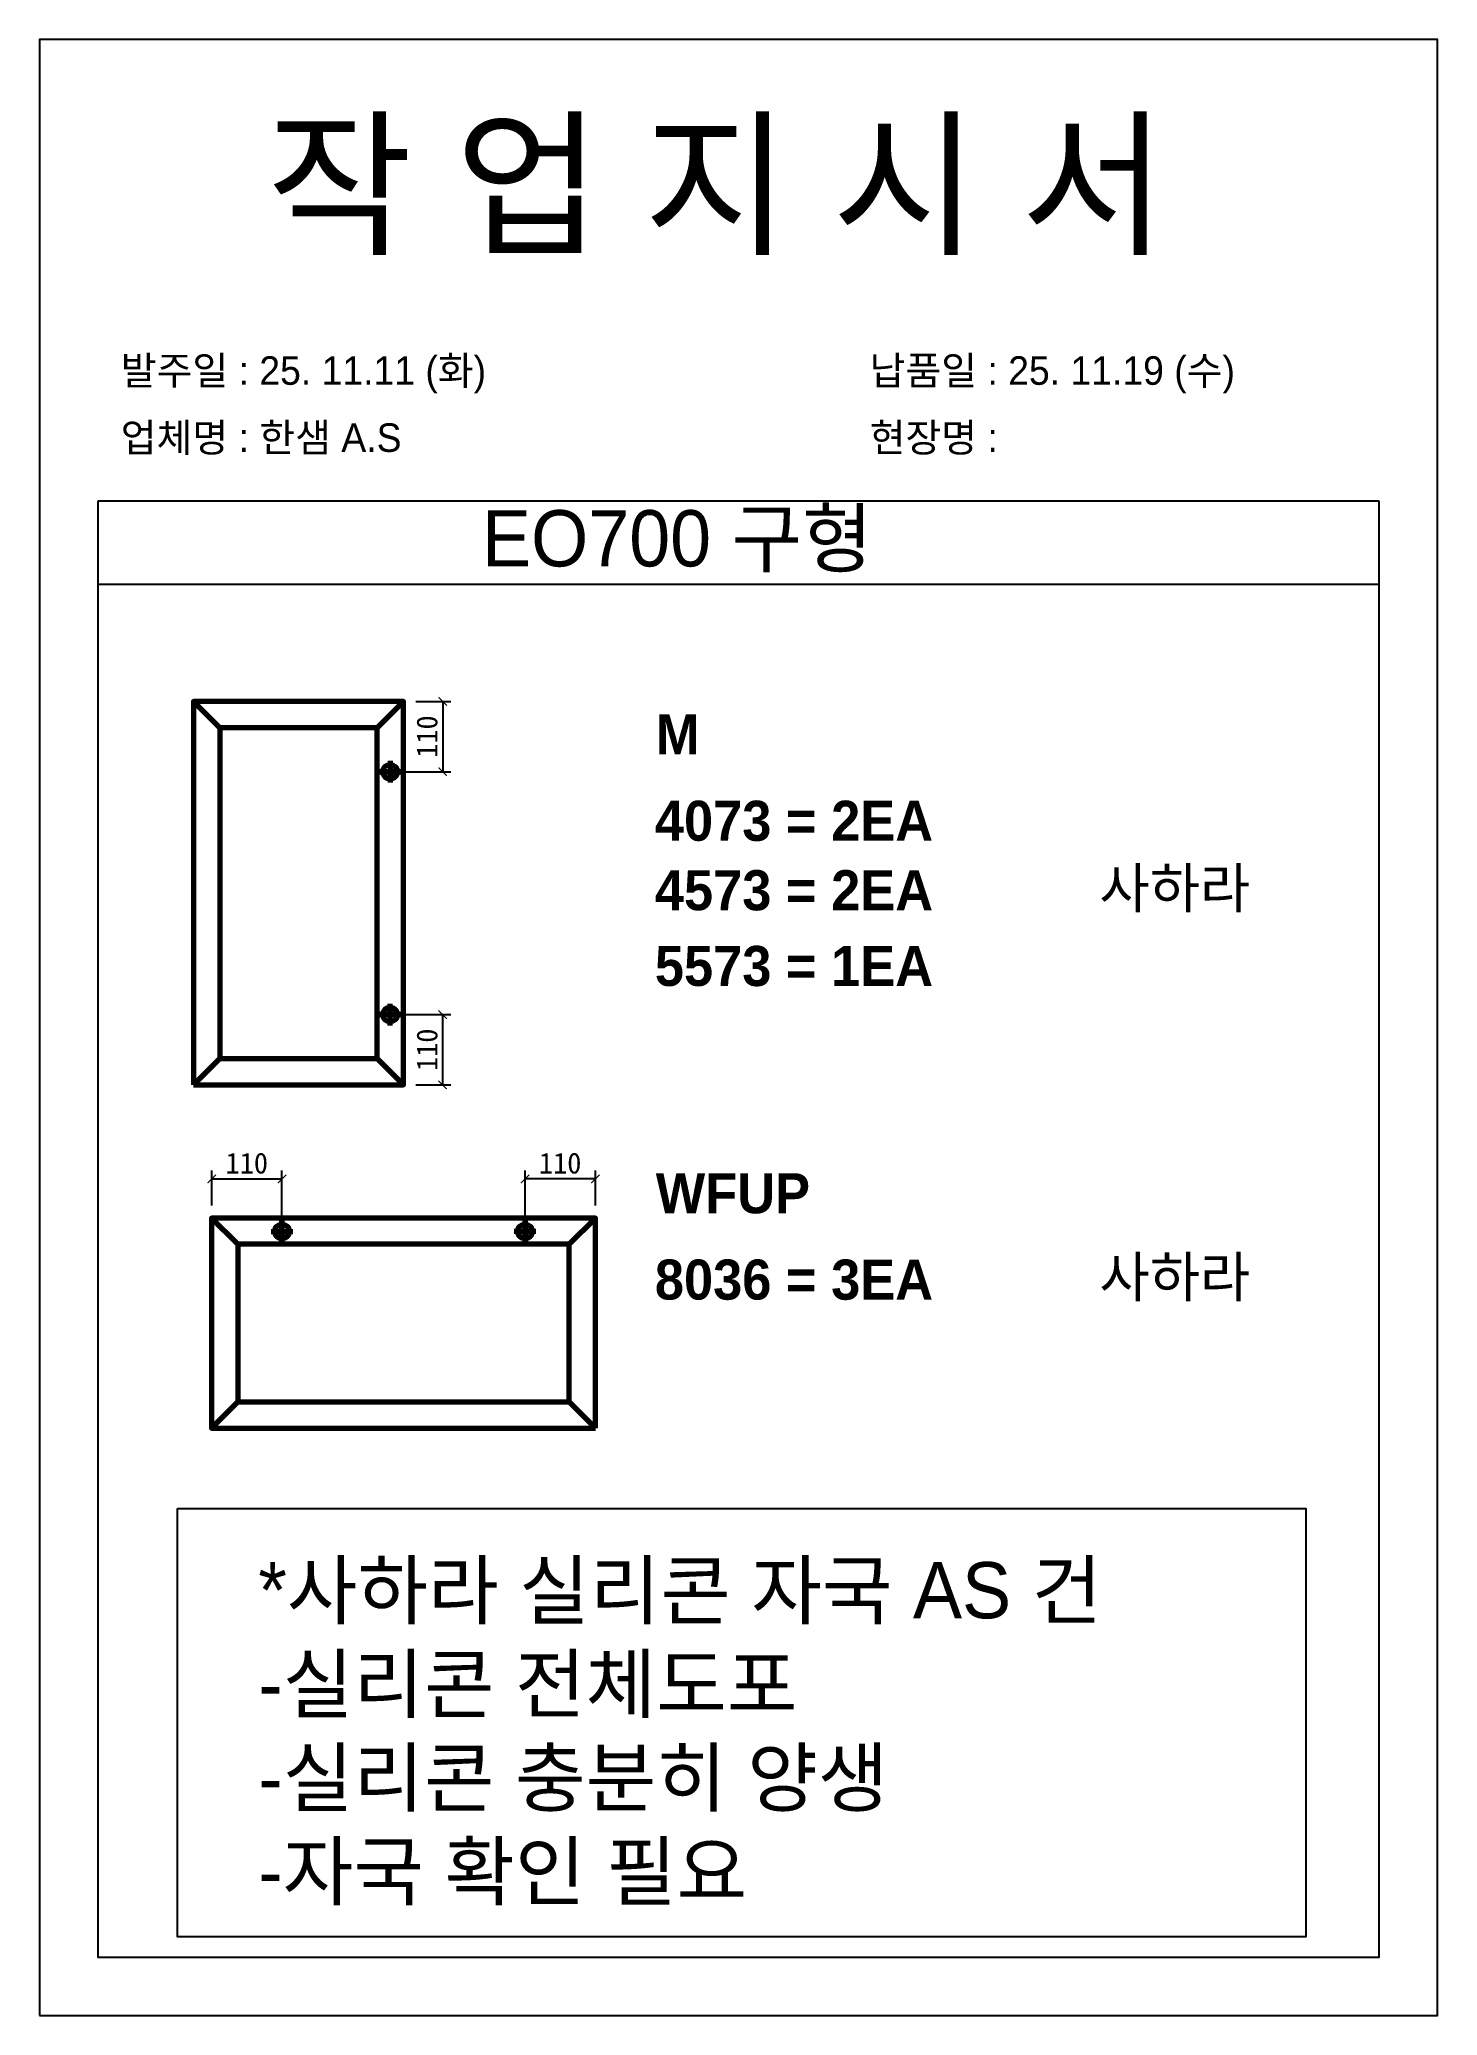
# Model space of a CAD drawing. Header units: millimetres. Extents: x -44117 to 256353, y -2095463 to 65325.
# Drawn here: x 118360 to 120040, y -456981 to -454605 of the extents above; entities that cross this region are included whole.
import ezdxf

# ---------------------------------------------------------------- set-up
doc = ezdxf.new("R2010")
doc.units = ezdxf.units.MM
doc.header["$LTSCALE"] = 10
doc.layers.add('Layer1', color=7, linetype='Continuous', lineweight=70)
doc.styles.add('MtX_Gulim', font='')
doc.styles.get('MtX_Gulim').set_extended_font_data('Gulim', bold=True)
doc.dimstyles.new('ISO-25', dxfattribs={"dimtxt": 2.5, "dimasz": 2.5, "dimexe": 1, "dimexo": 1, "dimtad": 1, "dimtxsty": 'Standard', "dimblk": 'ARCHTICK', "dimcen": 2.5, "dimadec": 0, "dimazin": 0, "dimtfac": 1, "dimtmove": 0, "dimatfit": 3, "dimfxl": 0, "dimarcsym": 0})

msp = doc.modelspace()

# ---------------------------------------------------------------- texts
at = {"linetype": 'Continuous', "style": 'MtX_Gulim'}
for s, height, p in [('M', 48.14284, (119100.59358, -455465.01069)), ('4073 = 2EA', 48.142837, (119099.47007, -455568.80261)), ('사하라', 48.142837, (119633.80118, -455649.74723)), ('4573 = 2EA', 48.142837, (119099.47007, -455652.30182)), ('5573 = 1EA', 48.142837, (119099.47007, -455743.35732)), ('WFUP', 48.142837, (119100.59358, -456016.71472)), ('8036 = 3EA', 48.142837, (119099.47007, -456120.50663)), ('사하라', 48.142837, (119633.80118, -456117.34284))]:
    msp.add_text(s, height=height, dxfattribs=at).set_placement(p)
at = {"attachment_point": 1}
for s, width, gutter_width, heights, insert, char_height in [('{\\fGulim|b0|i0|c129|p50;작 업 지 시 서}', 3307.3198183, 12.5, [-155.84554], (118632.82447, -454709.48714), 140), ('\\pt11;{\\fGulim|b0|i0|c129|p50;발주일 : 25. 11.11 (화)}', 3307.3198183, 12.5, [34.50412], (118457.61511, -454986.20756), 34.3), ('{\\fGulim|b0|i0|c129|p50;납품일 : 25. 11.19 (수)}', 3307.3198183, 12.5, [35.09023], (119357.59309, -454986.20756), 34.3), ('{\\fGulim|b0|i0|c129|p50;업체명 : 한샘 A.S }', 3307.3198183, 12.5, [36.11279], (118457.61511, -455066.86374), 34.3), ('{\\fGulim|b0|i0|c129|p50;현장명 : }', 3307.3198183, 12.5, [-38.2735], (119357.59309, -455066.86374), 34.3), ('{\\fGulim|b0|i0|c129|p50;EO700 구형}', 1597.0710432, 6.03612, [-75.43626], (118891.72878, -455171.28425), 67.6045736), ('{\\fGulim|b0|i0|c129|p50;*사하라 실리콘 자국 AS 건\\P-실리콘 전체도포\\P-실리콘 충분히 양생\\P-자국 확인 필요}', 1597.0710432, 6.03612, [451.18273], (118622.87413, -456436.14931), 67.6045736)]:
    msp.add_mtext_dynamic_manual_height_columns(s, width=width, gutter_width=gutter_width, heights=heights, dxfattribs=dict(at, insert=insert, char_height=char_height))

# ---------------------------------------------------------------- blocks, each defined once
blk = doc.blocks.new('_ArchTick')
at = {"color": 0, "linetype": 'ByBlock', "const_width": 0.15}
blk.add_lwpolyline([(-0.5, -0.5), (0.5, 0.5)], dxfattribs=at)
blk = doc.blocks.new('*D3850')
at = {"color": 0, "lineweight": -2}
for p, q in [((118812.4, -455401.2), (118854.5, -455401.2)), ((118844.5, -455401.2), (118844.5, -455485.7)), ((118796.3, -455485.7), (118854.5, -455485.7))]:
    blk.add_line(p, q, dxfattribs=at)
at = {"layer": 'Defpoints', "color": 0}
for p in [(118797.4, -455401.2), (118781.3, -455485.7), (118844.5, -455485.7)]:
    blk.add_point(p, dxfattribs=at)
at = {"color": 0, "lineweight": -2, "xscale": 10, "yscale": 10, "zscale": 10}
for p, rotation in [((118844.5, -455401.2), 90), ((118844.5, -455485.7), 270)]:
    blk.add_blockref('_ArchTick', p, dxfattribs=dict(at, rotation=rotation))
at = {"color": 0, "insert": (118825.8, -455443.5), "char_height": 25, "attachment_point": 5, "rotation": 90}
blk.add_mtext('110', dxfattribs=at)
blk = doc.blocks.new('*D3851')
at = {"color": 0, "lineweight": -2}
for p, q in [((118796.3, -455777.8), (118854.5, -455777.8)), ((118844.5, -455862.4), (118844.5, -455777.8)), ((118812.4, -455862.4), (118854.5, -455862.4))]:
    blk.add_line(p, q, dxfattribs=at)
at = {"layer": 'Defpoints', "color": 0}
for p in [(118781.3, -455777.8), (118844.5, -455777.8), (118797.4, -455862.4)]:
    blk.add_point(p, dxfattribs=at)
at = {"color": 0, "lineweight": -2, "xscale": 10, "yscale": 10, "zscale": 10}
for p, rotation in [((118844.5, -455777.8), 90), ((118844.5, -455862.4), 270)]:
    blk.add_blockref('_ArchTick', p, dxfattribs=dict(at, rotation=rotation))
at = {"color": 0, "insert": (118825.8, -455820.1), "char_height": 25, "attachment_point": 5, "rotation": 90}
blk.add_mtext('110', dxfattribs=at)
blk = doc.blocks.new('*D3852')
at = {"color": 0, "lineweight": -2}
for p, q in [((118566.9, -456007.5), (118566.9, -455965.4)), ((118566.9, -455975.4), (118651.4, -455975.4)), ((118651.4, -456023.6), (118651.4, -455965.4))]:
    blk.add_line(p, q, dxfattribs=at)
at = {"layer": 'Defpoints', "color": 0}
for p in [(118651.4, -455975.4), (118566.9, -456022.5), (118651.4, -456038.6)]:
    blk.add_point(p, dxfattribs=at)
at = {"color": 0, "lineweight": -2, "xscale": 10, "yscale": 10, "zscale": 10, "rotation": 180}
blk.add_blockref('_ArchTick', (118566.9, -455975.4), dxfattribs=at)
at = {"color": 0, "lineweight": -2, "xscale": 10, "yscale": 10, "zscale": 10}
blk.add_blockref('_ArchTick', (118651.4, -455975.4), dxfattribs=at)
at = {"color": 0, "insert": (118609.1, -455956.6), "char_height": 25, "attachment_point": 5}
blk.add_mtext('110', dxfattribs=at)
blk = doc.blocks.new('*D3853')
at = {"color": 0, "lineweight": -2}
for p, q in [((118943.5, -456023.6), (118943.5, -455965.4)), ((119028, -455975.4), (118943.5, -455975.4)), ((119028, -456007.5), (119028, -455965.4))]:
    blk.add_line(p, q, dxfattribs=at)
at = {"layer": 'Defpoints', "color": 0}
for p in [(118943.5, -455975.4), (119028, -456022.5), (118943.5, -456038.6)]:
    blk.add_point(p, dxfattribs=at)
at = {"color": 0, "lineweight": -2, "xscale": 10, "yscale": 10, "zscale": 10, "rotation": 180}
blk.add_blockref('_ArchTick', (118943.5, -455975.4), dxfattribs=at)
at = {"color": 0, "lineweight": -2, "xscale": 10, "yscale": 10, "zscale": 10}
blk.add_blockref('_ArchTick', (119028, -455975.4), dxfattribs=at)
at = {"color": 0, "insert": (118985.7, -455956.6), "char_height": 25, "attachment_point": 5}
blk.add_mtext('110', dxfattribs=at)

# ---------------------------------------------------------------- dimensions: what is measured, and where the dimension line sits
for base, p1, p2, angle, picture, middle in [((118844.53033, -455485.74522), (118797.43149, -455401.23411), (118781.31563, -455485.74522), 90, '*D3850', (118825.78033, -455443.48967)), ((118844.53033, -455777.84464), (118797.43149, -455862.35575), (118781.31563, -455777.84464), 270, '*D3851', (118825.78033, -455820.10019)), ((118651.38178, -455975.37762), (118566.87067, -456022.47646), (118651.38178, -456038.59232), 180, '*D3852', (118609.12623, -455956.62762))]:
    dim = msp.add_linear_dim(base=base, p1=p1, p2=p2, angle=angle, text='110', dimstyle='ISO-25', override={"dimscale": 10, "dimasz": 1, "dimexo": 1.5, "dimtxsty": 'Standard'})
    dim.commit()
    dim.dimension.update_dxf_attribs({"geometry": picture, "text_midpoint": middle})
dim = msp.add_linear_dim(base=(118943.4812, -455975.37762), p1=(119027.99231, -456022.47646), p2=(118943.4812, -456038.59232), text='110', dimstyle='ISO-25', override={"dimscale": 10, "dimasz": 1, "dimexo": 1.5, "dimtxsty": 'Standard'})
dim.commit()
dim.dimension.update_dxf_attribs({"geometry": '*D3853', "text_midpoint": (118985.73675, -455956.62762)})

# ---------------------------------------------------------------- linework, layer by layer
for p, q in [((119970.01786, -455160.49435), (118430.01786, -455160.49435)), ((119970.01786, -455260.49435), (118430.01786, -455260.49435))]:
    msp.add_line(p, q)
msp.add_lwpolyline([(118360.01786, -456981.32463), (120040.01786, -456981.32463), (120040.01786, -454605.32463), (118360.01786, -454605.32463)], close=True)
msp.add_lwpolyline([(118430.01786, -455160.49435), (118430.01786, -456911.32463), (119970.01786, -456911.32463), (119970.01786, -455160.49435)])
at = {"color": 1}
msp.add_lwpolyline([(118525.99348, -456371.78792), (119881.94814, -456371.78792), (119881.94814, -456886.81279), (118525.99348, -456886.81279)], close=True, dxfattribs=at)
at = {"layer": 'Layer1'}
for p, q in [((118576.54064, -455432.78994), (118544.98481, -455401.23411)), ((118765.87566, -455432.78994), (118797.43149, -455401.23411)), ((118781.31563, -455472.62869), (118781.31563, -455498.86176)), ((118781.31563, -455790.96117), (118781.31563, -455764.7281)), ((118544.98481, -455862.35575), (118576.54064, -455830.79991)), ((118797.43149, -455862.35575), (118765.87566, -455830.79991)), ((118765.87566, -455830.79991), (118797.43149, -455862.35575)), ((118598.42651, -456054.03229), (118566.87067, -456022.47646)), ((119027.99231, -456022.47646), (118996.43648, -456054.03229)), ((118996.43648, -456054.03229), (119027.99231, -456022.47646)), ((118638.26525, -456038.59232), (118664.49832, -456038.59232)), ((118956.59773, -456038.59232), (118930.36466, -456038.59232)), ((118598.42651, -456243.3673), (118566.87067, -456274.92314)), ((119027.99231, -456274.92314), (118996.43648, -456243.3673))]:
    msp.add_line(p, q, dxfattribs=at)
for points in [[(118544.98481, -455862.35575), (118797.43149, -455862.35575), (118797.43149, -455401.23411), (118544.98481, -455401.23411)], [(118576.54064, -455830.79991), (118765.87566, -455830.79991), (118765.87566, -455432.78994), (118576.54064, -455432.78994)], [(118794.43217, -455485.74522), (118768.19909, -455485.74522)], [(118794.43217, -455777.84464), (118768.19909, -455777.84464)], [(119027.99231, -456274.92314), (119027.99231, -456022.47646), (118566.87067, -456022.47646), (118566.87067, -456274.92314)], [(118651.38178, -456025.47578), (118651.38178, -456051.70885)], [(118943.4812, -456025.47578), (118943.4812, -456051.70885)], [(118996.43648, -456243.3673), (118996.43648, -456054.03229), (118598.42651, -456054.03229), (118598.42651, -456243.3673)]]:
    msp.add_lwpolyline(points, close=True, dxfattribs=at)
for centre in [(118781.31563, -455485.74522), (118781.31563, -455777.84464), (118651.38178, -456038.59232), (118943.4812, -456038.59232)]:
    msp.add_circle(centre, 8.74436, dxfattribs=at)

msp.set_redraw_order([(e.dxf.handle, doc.entitydb.next_handle()) for e in msp.query("TEXT MTEXT ATTDEF DIMENSION ARC_DIMENSION")])  # texts and dimensions are drawn at this point

doc.saveas('drawing.dxf')
